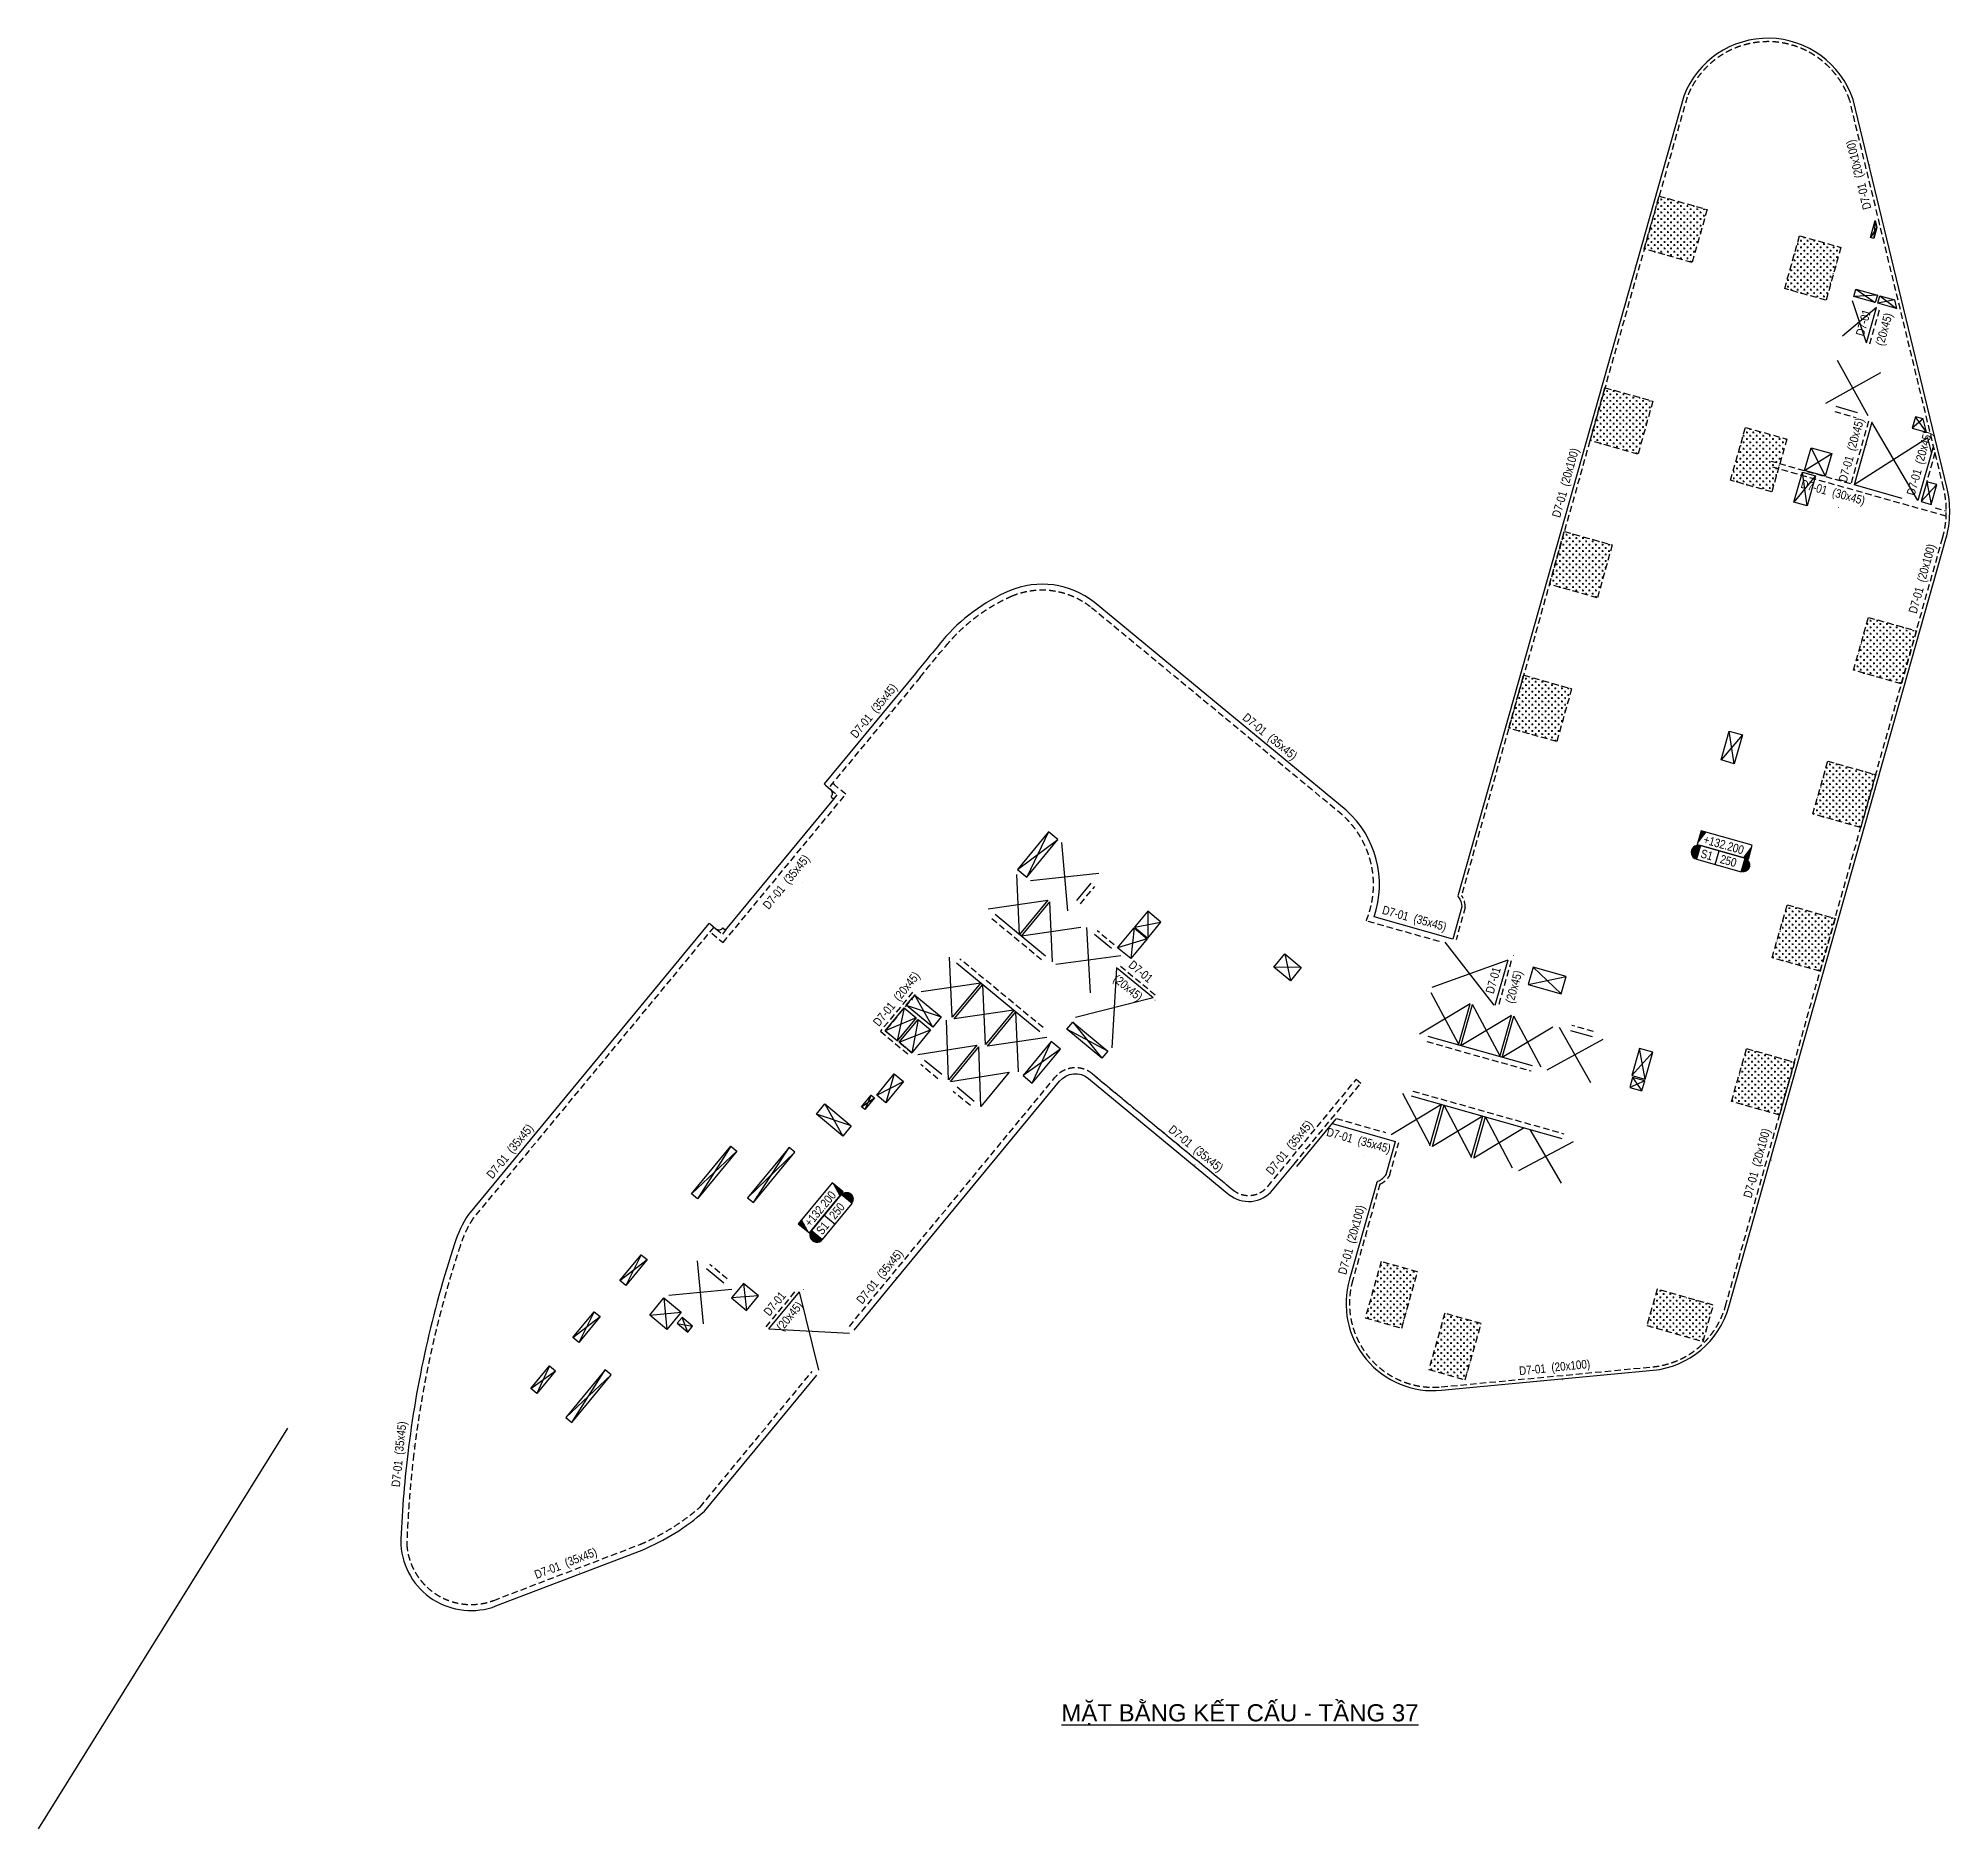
# Model space of a CAD drawing. Header units: millimetres. Extents: x 5400 to 3023951, y -127214 to 225084.
# Drawn here: x 2696600 to 2807913, y 2000 to 106284 of the extents above; entities that cross this region are included whole.
import ezdxf
from ezdxf.enums import TextEntityAlignment as Align

# ---------------------------------------------------------------- set-up
doc = ezdxf.new("R2010")
doc.units = ezdxf.units.MM
doc.header["$LTSCALE"] = 100
doc.linetypes.add('HIDDEN', pattern=[0.375, 0.25, -0.125])
for name, color, linetype in [('ccu11-Manh', 8, 'Continuous'), ('ccu11-Thay', 7, 'Continuous'), ('ccu12-Chidan', 9, 'Continuous'), ('ccu12-Hatch', 250, 'Continuous'), ('ccu12-Khuat', 9, 'HIDDEN'), ('ccu12-Lomo', 2, 'Continuous'), ('ccu12-Text', 31, 'Continuous'), ('ccu12-Thay', 7, 'Continuous'), ('Xref_NT1+NT2_MBDV Cot vach_220729$0$ccu12-Thay', 7, 'Continuous')]:
    doc.layers.add(name, color=color, linetype=linetype)
doc.layers.add('ccu12-Tencaukien', color=9, linetype='Continuous', lineweight=15)
doc.layers.add('KC-Tencaukien', color=9, linetype='Continuous', lineweight=15)
doc.styles.add('Arial', font='arial.ttf', dxfattribs={"width": 0.7})
doc.styles.add('Arial Narrow', font='ARIALN.TTF')

msp = doc.modelspace()

# ---------------------------------------------------------------- texts
at = {"layer": 'ccu12-Text', "color": 31, "style": 'Arial'}
msp.add_text('%%UMẶT BẰNG KẾT CẤU - TẦNG 37', height=1000, dxfattribs=at).set_placement((2766577.9, 8253.3), align=Align.CENTER)

# ---------------------------------------------------------------- blocks, each defined once
blk = doc.blocks.new('ccu11-cmb-flat-8')
at = {"layer": 'ccu12-Chidan', "color": 7}
blk.add_lwpolyline([(0, 0), (1550, 0), (1550, 419), (0, 419)], close=True, dxfattribs=at)
at = {"layer": 'ccu12-Chidan'}
for points in [[(0, 0), (166, 419), (0, 419)], [(1550, 419), (1383, 0), (1550, 0)]]:
    blk.add_solid(points, dxfattribs=at)
at = {"layer": 'ccu12-Chidan', "color": 31, "style": 'Arial Narrow', "width": 0.8}
blk.add_attdef('+100.00', text='', height=250, dxfattribs=at).set_placement((745, 206), align=Align.MIDDLE_CENTER)
blk = doc.blocks.new('ccu11-chieudaysan-flat-2')
at = {"layer": 'ccu12-Chidan'}
for points in [[(-569, 0), (-569, 419, 1)], [(788, 419), (788, 0, 1)]]:
    blk.add_hatch(color=8, dxfattribs=at).paths.add_polyline_path(points)
at = {"layer": 'ccu12-Chidan', "color": 7}
blk.add_line((0, 0), (0, 419), dxfattribs=at)
blk.add_lwpolyline([(-569, 0), (788, 0), (788, 419), (-569, 419)], close=True, dxfattribs=at)
blk.add_arc((-569, 209), 209, 90, 270.0001, dxfattribs=at)
at = {"layer": 'ccu12-Chidan', "color": 31, "style": 'Arial Narrow', "width": 0.7}
for tag, p in [('S00', (-488, 209)), ('200', (100, 209))]:
    blk.add_attdef(tag, text='', height=250, dxfattribs=at).set_placement(p, align=Align.MIDDLE_LEFT)
blk = doc.blocks.new('*U4')
at = {"layer": 'ccu12-Tencaukien', "color": 8, "ltscale": 10000}
blk.add_line((361, -155), (354, -155), dxfattribs=at)
at = {"layer": 'ccu12-Text', "color": 2, "style": 'Arial Narrow', "width": 0.8}
blk.add_attdef('SH', text='', height=300, dxfattribs=at).set_placement((276, 6), align=Align.BOTTOM_RIGHT)
at = {"layer": 'ccu12-Text', "color": 31, "style": 'Arial Narrow', "width": 0.8}
for tag, p in [('(', (508, -75)), ('KT', (633, -75)), (')', (963, -75))]:
    blk.add_attdef(tag, text='', height=250, dxfattribs=at).set_placement(p, align=Align.BOTTOM_LEFT)
blk = doc.blocks.new('*U15')
at = {"layer": 'ccu12-Tencaukien', "color": 8, "ltscale": 10000}
blk.add_line((361, -155), (354, -155), dxfattribs=at)
at = {"layer": 'ccu12-Text', "color": 2, "style": 'Arial Narrow', "width": 0.8}
blk.add_attdef('SH', text='', height=300, dxfattribs=at).set_placement((276, 6), align=Align.BOTTOM_RIGHT)
at = {"layer": 'ccu12-Text', "color": 31, "style": 'Arial Narrow', "width": 0.8}
for tag, p in [('(', (508, -75)), ('KT', (633, -75)), (')', (963, -75))]:
    blk.add_attdef(tag, text='', height=250, dxfattribs=at).set_placement(p, align=Align.BOTTOM_LEFT)
blk = doc.blocks.new('*U16')
at = {"layer": 'ccu12-Tencaukien', "color": 8, "ltscale": 10000}
blk.add_line((361, -155), (354, -155), dxfattribs=at)
at = {"layer": 'ccu12-Text', "color": 2, "style": 'Arial Narrow', "width": 0.8}
blk.add_attdef('SH', text='', height=300, dxfattribs=at).set_placement((276, 6), align=Align.BOTTOM_RIGHT)
at = {"layer": 'ccu12-Text', "color": 31, "style": 'Arial Narrow', "width": 0.8}
for tag, p in [('(', (508, -75)), ('KT', (633, -75)), (')', (963, -75))]:
    blk.add_attdef(tag, text='', height=250, dxfattribs=at).set_placement(p, align=Align.BOTTOM_LEFT)
blk = doc.blocks.new('*U17')
at = {"layer": 'ccu12-Tencaukien', "color": 8, "ltscale": 10000}
blk.add_line((361, -155), (354, -155), dxfattribs=at)
at = {"layer": 'ccu12-Text', "color": 2, "style": 'Arial Narrow', "width": 0.8}
blk.add_attdef('SH', text='', height=300, dxfattribs=at).set_placement((276, 6), align=Align.BOTTOM_RIGHT)
at = {"layer": 'ccu12-Text', "color": 31, "style": 'Arial Narrow', "width": 0.8}
for tag, p in [('(', (508, -75)), ('KT', (633, -75)), (')', (963, -75))]:
    blk.add_attdef(tag, text='', height=250, dxfattribs=at).set_placement(p, align=Align.BOTTOM_LEFT)
blk = doc.blocks.new('*U18')
at = {"layer": 'ccu12-Tencaukien', "color": 8, "ltscale": 10000}
blk.add_line((361, -155), (354, -155), dxfattribs=at)
at = {"layer": 'ccu12-Text', "color": 2, "style": 'Arial Narrow', "width": 0.8}
blk.add_attdef('SH', text='', height=300, dxfattribs=at).set_placement((276, 6), align=Align.BOTTOM_RIGHT)
at = {"layer": 'ccu12-Text', "color": 31, "style": 'Arial Narrow', "width": 0.8}
for tag, p in [('(', (508, -75)), ('KT', (633, -75)), (')', (963, -75))]:
    blk.add_attdef(tag, text='', height=250, dxfattribs=at).set_placement(p, align=Align.BOTTOM_LEFT)
blk = doc.blocks.new('*U37')
at = {"layer": 'ccu12-Tencaukien', "color": 8, "ltscale": 10000}
blk.add_line((361, -155), (354, -155), dxfattribs=at)
at = {"layer": 'ccu12-Text', "color": 2, "style": 'Arial Narrow', "width": 0.8}
blk.add_attdef('SH', text='', height=300, dxfattribs=at).set_placement((276, 6), align=Align.BOTTOM_RIGHT)
at = {"layer": 'ccu12-Text', "color": 31, "style": 'Arial Narrow', "width": 0.8}
for tag, p in [('(', (508, -75)), ('KT', (633, -75)), (')', (963, -75))]:
    blk.add_attdef(tag, text='', height=250, dxfattribs=at).set_placement(p, align=Align.BOTTOM_LEFT)
blk = doc.blocks.new('*U38')
at = {"layer": 'ccu12-Tencaukien', "color": 8, "ltscale": 10000}
blk.add_line((361, -155), (354, -155), dxfattribs=at)
at = {"layer": 'ccu12-Text', "color": 2, "style": 'Arial Narrow', "width": 0.8}
blk.add_attdef('SH', text='', height=300, dxfattribs=at).set_placement((276, 6), align=Align.BOTTOM_RIGHT)
at = {"layer": 'ccu12-Text', "color": 31, "style": 'Arial Narrow', "width": 0.8}
for tag, p in [('(', (508, -75)), ('KT', (633, -75)), (')', (963, -75))]:
    blk.add_attdef(tag, text='', height=250, dxfattribs=at).set_placement(p, align=Align.BOTTOM_LEFT)
blk = doc.blocks.new('Lomo T37')
at = {"layer": 'ccu11-Manh', "ltscale": 0.5}
for p, q in [((75587, 83943, 0), (75212, 83352, 0)), ((75489, 84346, 0), (75404, 83325, 0)), ((74364, 80350), (75491, 79560)), ((75614, 79997), (74240, 79913)), ((76610, 79716), (75635, 79519)), ((75759, 79956), (76733, 79209)), ((71378, 69785, 0), (72955, 70768, 0)), ((71752, 71108, 0), (72581, 69446, 0)), ((72018, 69475, 0), (70752, 67936, 0)), ((71522, 67718, 0), (71248, 69692, 0)), ((78487, 69127), (78740, 67808)), ((79066, 68963), (78161, 67972)), ((67279, 52706), (66983, 54599)), ((67752, 54381), (66509, 52924)), ((55280, 39844), (57490, 40311)), ((57204, 39300), (55565, 40854)), ((30803, 35965, 0), (28409, 37235, 0)), ((28756, 37655, 0), (30458, 35546, 0)), ((28040, 36087, 0), (25864, 34538, 0)), ((26399, 34097, 0), (27506, 36527, 0)), ((62532, 35904), (61318, 34552)), ((62088, 34335), (61762, 36121)), ((17023, 33409, 0), (16640, 32558, 0)), ((16450, 32716, 0), (17213, 33253, 0))]:
    blk.add_line(p, q, dxfattribs=at)
at = {"layer": 'ccu11-Manh'}
for p, q in [((78286, 72794, 0), (77638, 72250, 0)), ((78474, 72014, 0), (77825, 72915, 0)), ((12583, 30071, 60), (9813, 27430, 60)), ((10163, 27142, 60), (12236, 30358, 60)), ((1883, 17121, 60), (-757, 14631, 60)), ((-410, 14345, 60), (1536, 17407, 60))]:
    blk.add_line(p, q, dxfattribs=at)
at = {"layer": 'ccu11-Manh', "ltscale": 5}
for p, q in [((25535, 46546), (27890, 48298)), ((27350, 48744), (26075, 46101)), ((32356, 43183), (33891, 43472)), ((33120, 44109), (33127, 42547)), ((33095, 42508), (31369, 41988)), ((32324, 43145), (32140, 41352)), ((41102, 41627, 0), (41429, 40060)), ((42066, 40831, 0), (40466, 40856, 0)), ((20606, 37361), (19556, 39227)), ((19632, 37906), (17837, 37146)), ((18938, 38479), (18531, 36573)), ((19065, 38633), (21096, 37955)), ((18647, 36478), (20479, 37207)), ((19748, 37811), (19378, 35874)), ((15860, 31614, 0), (13826, 32289)), ((14319, 32887), (15366, 31017)), ((6560, 27654, 60), (9200, 30143, 60)), ((8853, 30430, 60), (6907, 27367, 60)), ((2390, 22603, 60), (3979, 23820, 60)), ((3632, 24107, 60), (2737, 22316, 60)), ((9580, 22436), (9767, 20855)), ((4951, 21590), (5127, 19761)), ((10467, 21704), (8880, 21588)), ((-346, 19285, 120), (1242, 20503, 60)), ((895, 20789, 60), (1, 18999, 120)), ((4125, 20589), (5954, 20762)), ((-2798, 16317, 0), (-1368, 17342, 60)), ((-1715, 17628, 60), (-2451, 16031, 0))]:
    blk.add_line(p, q, dxfattribs=at)
at = {"layer": 'ccu11-Manh'}
for points in [[(18361, 34639), (17882, 32960)], [(17345, 33404), (18900, 34193)]]:
    blk.add_lwpolyline(points, dxfattribs=at)
for points, elevation in [([(62061, 34239), (61193, 33851)], 0), ([(61358, 34438), (61895, 33652)], 0), ([(5718, 20111), (6619, 19951)], 60), ([(6335, 19605), (6003, 20459)], 60)]:
    blk.add_lwpolyline(points, dxfattribs=dict(at, elevation=elevation))
at = {"layer": 'ccu12-Lomo', "elevation": 0}
for points in [[(75404, 83298), (75212, 83352), (75489, 84346), (75587, 83943), (75404, 83298)], [(75615, 79997), (75491, 79560), (74240, 79913), (74364, 80350), (75614, 79997)], [(75759, 79956), (76610, 79716), (76733, 79209), (75635, 79519), (75759, 79956)], [(78475, 72013), (78287, 72795), (77825, 72915), (77638, 72250), (78474, 72014)], [(72955, 70768), (72581, 69446), (71378, 69785), (71752, 71108), (72955, 70768)], [(78740, 67808), (79066, 68963), (78487, 69127), (78161, 67972), (78740, 67808)], [(28409, 37235), (28756, 37655), (30803, 35965), (30458, 35546), (28409, 37235)], [(28040, 36087), (27506, 36527), (25864, 34538), (26399, 34097), (28042, 36085)], [(62532, 35904), (61762, 36121), (61318, 34552), (62088, 34335), (62532, 35904)], [(17023, 33409), (17213, 33253), (16640, 32558), (16450, 32716), (17023, 33409)], [(62061, 34239), (61358, 34438), (61193, 33851), (61895, 33652), (62061, 34239)]]:
    blk.add_lwpolyline(points, dxfattribs=at)
for points in [[(72018, 69475), (71521, 67718), (70752, 67936), (71248, 69692)], [(67752, 54381), (67279, 52706), (66509, 52924), (66983, 54599)]]:
    blk.add_lwpolyline(points, close=True, dxfattribs=at)
at = {"layer": 'ccu12-Lomo', "ltscale": 0.5}
for points, elevation in [([(27350, 48744), (25535, 46546), (26075, 46101), (27890, 48298), (27350, 48744)], 0), ([(6907, 27367), (6560, 27654), (8853, 30430), (9200, 30143), (6907, 27367)], 60), ([(12583, 30071), (12236, 30358), (9816, 27428), (10163, 27142), (12583, 30071)], 60), ([(2737, 22316), (2390, 22603), (3632, 24107), (3979, 23820), (2737, 22316)], 0), ([(4125, 20589), (4951, 21590), (5954, 20762), (5127, 19761), (4124, 20588)], 0), ([(1, 18999), (-346, 19285), (895, 20789), (1242, 20503), (1, 18999)], 0), ([(6334, 19603), (6620, 19950), (6003, 20459), (5717, 20112), (6335, 19605)], 60), ([(-2451, 16031), (-2798, 16317), (-1715, 17628), (-1368, 17342), (-2451, 16031)], 0)]:
    blk.add_lwpolyline(points, dxfattribs=dict(at, elevation=elevation))
for points, elevation in [([(32356, 43183), (33127, 42547), (33891, 43472), (33120, 44109)], 0), ([(32324, 43145), (33095, 42508), (32140, 41352), (31369, 41988)], 0), ([(41102, 41627), (42066, 40831), (41429, 40060), (40465, 40856)], 0), ([(19556, 39227), (21096, 37955), (20606, 37361), (19065, 38633)], 0), ([(18938, 38479), (19632, 37906), (18531, 36573), (17837, 37146)], 0), ([(19748, 37811), (20479, 37207), (19378, 35874), (18647, 36478)], 0), ([(14319, 32887), (15860, 31614), (15366, 31017), (13826, 32289)], 0), ([(8880, 21588), (9767, 20855), (10467, 21704), (9580, 22436)], 0), ([(-410, 14345), (1883, 17121), (1536, 17407), (-757, 14631)], 60)]:
    blk.add_lwpolyline(points, close=True, dxfattribs=dict(at, elevation=elevation))
blk.add_lwpolyline([(57204, 39300), (57490, 40311), (55565, 40854), (55280, 39844), (57204, 39300)], dxfattribs=at)
at = {"layer": 'ccu12-Lomo'}
blk.add_lwpolyline([(18361, 34639), (18900, 34193), (17882, 32960), (17342, 33406), (18361, 34639)], dxfattribs=at)
blk = doc.blocks.new('*U57')
at = {"layer": 'ccu12-Tencaukien', "color": 8, "ltscale": 10000}
blk.add_line((361, -155), (354, -155), dxfattribs=at)
at = {"layer": 'ccu12-Text', "color": 2, "style": 'Arial Narrow', "width": 0.8}
blk.add_attdef('SH', text='', height=300, dxfattribs=at).set_placement((276, 6), align=Align.BOTTOM_RIGHT)
at = {"layer": 'ccu12-Text', "color": 31, "style": 'Arial Narrow', "width": 0.8}
for tag, p in [('(', (508, -75)), ('KT', (633, -75)), (')', (963, -75))]:
    blk.add_attdef(tag, text='', height=250, dxfattribs=at).set_placement(p, align=Align.BOTTOM_LEFT)
blk = doc.blocks.new('*U136')
at = {"layer": 'ccu12-Tencaukien', "color": 8, "ltscale": 10000}
blk.add_line((361, -155), (354, -155), dxfattribs=at)
at = {"layer": 'ccu12-Text', "color": 2, "style": 'Arial Narrow', "width": 0.8}
blk.add_attdef('SH', text='', height=300, dxfattribs=at).set_placement((276, 6), align=Align.BOTTOM_RIGHT)
at = {"layer": 'ccu12-Text', "color": 31, "style": 'Arial Narrow', "width": 0.8}
for tag, p in [('(', (508, -75)), ('KT', (633, -75)), (')', (963, -75))]:
    blk.add_attdef(tag, text='', height=250, dxfattribs=at).set_placement(p, align=Align.BOTTOM_LEFT)

# ---------------------------------------------------------------- hatches: boundary and pattern name
at = {"layer": 'ccu12-Hatch', "ltscale": 0.5}
h = msp.add_hatch(dxfattribs=at)
h.set_pattern_fill('CROSS', color=256, scale=30)
h.set_pattern_definition([(0, (-5090.71, 49655.36), (190.5, 190.5), [95.25, -285.75]), (90, (-5043.09, 49607.74), (-190.5, 190.5), [95.25, -285.75])])
h.paths.add_polyline_path([(2793778.9, 96304.1), (2792908.7, 93224.6), (2790118, 94013.2), (2790988.1, 97092.6)])
h = msp.add_hatch(dxfattribs=at)
h.set_pattern_fill('CROSS', color=256, scale=30)
h.paths.add_polyline_path([(2801575, 94101.1), (2800704.8, 91021.7), (2798299, 91701.5), (2799169.2, 94780.9)])
h = msp.add_hatch(dxfattribs=at)
h.set_pattern_fill('CROSS', color=256, scale=30)
h.set_pattern_definition([(0, (-8245.02, 38492.46), (190.5, 190.5), [95.25, -285.75]), (90, (-8197.4, 38444.84), (-190.5, 190.5), [95.25, -285.75])])
h.paths.add_polyline_path([(2790624.5, 85141.2), (2789754.4, 82061.7), (2786963.7, 82850.3), (2787833.8, 85929.7)])
h = msp.add_hatch(dxfattribs=at)
h.set_pattern_fill('CROSS', color=256, scale=30)
h.set_pattern_definition([(0, (-3154.32, -11162.9), (190.5, 190.5), [95.25, -285.75]), (90, (-3106.7, -11210.52), (-190.5, 190.5), [95.25, -285.75])])
h.paths.add_polyline_path([(2798420.6, 82938.2), (2797550.5, 79858.8), (2795144.7, 80538.6), (2796014.8, 83618)])
h = msp.add_hatch(dxfattribs=at)
h.set_pattern_fill('CROSS', color=256, scale=30)
h.set_pattern_definition([(0, (-10610.76, 30120.29), (190.5, 190.5), [95.25, -285.75]), (90, (-10563.14, 30072.66), (-190.5, 190.5), [95.25, -285.75])])
h.paths.add_polyline_path([(2788258.8, 76769), (2787388.7, 73689.6), (2784597.9, 74478.2), (2785468.1, 77557.6)])
h = msp.add_hatch(dxfattribs=at)
h.set_pattern_fill('CROSS', color=256, scale=30)
h.set_pattern_definition([(0, (7097.21, 25116.52), (190.5, 190.5), [95.25, -285.75]), (90, (7144.84, 25068.9), (-190.5, 190.5), [95.25, -285.75])])
h.paths.add_polyline_path([(2805966.8, 71765.2), (2805096.6, 68685.8), (2802305.9, 69474.4), (2803176.1, 72553.8)])
h = msp.add_hatch(dxfattribs=at)
h.set_pattern_fill('CROSS', color=256, scale=30)
h.set_pattern_definition([(0, (-12976.5, 21748.12), (190.5, 190.5), [95.25, -285.75]), (90, (-12928.87, 21700.5), (-190.5, 190.5), [95.25, -285.75])])
h.paths.add_polyline_path([(2785893.1, 68396.8), (2785022.9, 65317.4), (2782232.2, 66106), (2783102.4, 69185.4)])
h = msp.add_hatch(dxfattribs=at)
h.set_pattern_fill('CROSS', color=256, scale=30)
h.set_pattern_definition([(0, (4731.48, 16744.35), (190.5, 190.5), [95.25, -285.75]), (90, (4779.1, 16696.72), (-190.5, 190.5), [95.25, -285.75])])
h.paths.add_polyline_path([(2803601, 63393.1), (2802730.9, 60313.6), (2799940.2, 61102.2), (2800810.3, 64181.6)])
h = msp.add_hatch(dxfattribs=at)
h.set_pattern_fill('CROSS', color=256, scale=30)
h.set_pattern_definition([(0, (2365.74, 8372.17), (190.5, 190.5), [95.25, -285.75]), (90, (2413.36, 8324.55), (-190.5, 190.5), [95.25, -285.75])])
h.paths.add_polyline_path([(2801235.3, 55020.9), (2800365.2, 51941.5), (2797574.4, 52730), (2798444.6, 55809.5)])
h = msp.add_hatch(dxfattribs=at)
h.set_pattern_fill('CROSS', color=256, scale=30)
h.paths.add_polyline_path([(2798869.6, 46648.7), (2797999.4, 43569.3), (2795208.7, 44357.9), (2796078.9, 47437.3)])
h = msp.add_hatch(dxfattribs=at)
h.set_pattern_fill('CROSS', color=256, scale=30)
h.set_pattern_definition([(0, (-3701.02, 3009.8), (190.5, 190.5), [95.25, -285.75]), (90, (-3653.4, 2962.18), (-190.5, 190.5), [95.25, -285.75])])
h.paths.add_polyline_path([(2775995.9, 31160), (2776920.5, 34431.9), (2774803.3, 35030.1), (2773878.8, 31758.2)])
h = msp.add_hatch(dxfattribs=at)
h.set_pattern_fill('CROSS', color=256, scale=30)
h.paths.add_polyline_path([(2793546.1, 30383.4), (2794144.3, 32500.5), (2790872.4, 33425), (2790274.2, 31307.9)])
h = msp.add_hatch(dxfattribs=at)
h.set_pattern_fill('CROSS', color=256, scale=30)
h.paths.add_polyline_path([(2779696.9, 28150.2), (2780621.5, 31422), (2778504.4, 32020.3), (2777579.8, 28748.4)])

# ---------------------------------------------------------------- linework, layer by layer
at = {"layer": 'ccu11-Manh', "ltscale": 0.5}
for p, q in [((2803652.4, 90604.4), (2801672.4, 88929.8)), ((2803067.8, 88535.5), (2802257, 90998.7)), ((2803169.4, 84298.2), (2801374.4, 87507.2)), ((2803876.4, 86800.2), (2800667.3, 85005.2)), ((2806055.2, 79352.1), (2803376.5, 83927.9)), ((2806640.8, 83005.5), (2802343.1, 80270.6, 0)), ((2756550.5, 55453, 0), (2756206.3, 59433.4, 0)), ((2753734.9, 54081.9, 0), (2753577, 57584.4, 0)), ((2754391.5, 57235.9, 0), (2758365.3, 57650.5, 0)), ((2751921.4, 55579.6, 0), (2755390.5, 56086.7, 0)), ((2755661, 52491.3, 0), (2755506.2, 55991.2, 0)), ((2757316.6, 54496.1, 0), (2753850.6, 53986.4, 0)), ((2757636.7, 54491.1, 0), (2757858.5, 50676.5, 0)), ((2778501.9, 53635.4), (2781362.9, 49969.3)), ((2749825.5, 49269.5, 0), (2749667.6, 52772)), ((2759641.4, 52835.5, 0), (2755853.8, 52332.1, 0)), ((2782178, 52596.7), (2777754.2, 50989)), ((2748012, 50767.3), (2751481.1, 51274.3)), ((2759398.1, 52148.3, 0), (2759117.8, 47490.1, 0)), ((2751753.2, 47677.6, 0), (2751596.8, 51178.8)), ((2761518.5, 50397.2, 0), (2756997.4, 49241.2, 0)), ((2779302.3, 47713.3, 0), (2777720.7, 50686.7, 0)), ((2749603.3, 45627.2), (2749485.4, 49096.5)), ((2753408.8, 49682.4), (2749941.2, 49174)), ((2753679.2, 46087), (2753524.4, 49586.8)), ((2779982.1, 50047.7, 0), (2777040.9, 48281, 0)), ((2782387.9, 49367.9), (2779446.7, 47601.1)), ((2781708.1, 47033.5), (2780126.5, 50006.9)), ((2784113.9, 46353.7), (2782532.3, 49327.1)), ((2755334.8, 48091.8), (2751868.8, 47582.1)), ((2784793.7, 48688.1), (2781852.5, 46921.3)), ((2787707.9, 47968.6), (2784450.7, 46187.1)), ((2785157.7, 48689.2), (2787000.9, 45466.5)), ((2747829.8, 47091.7), (2751258.8, 47631.9, 0)), ((2751492.3, 44067.1), (2751374.5, 47536.4, 0)), ((2749718.9, 45531.7, 0), (2753147.9, 46071.9, 0)), ((2777643.6, 41843.2), (2776062, 44816.6)), ((2778323.4, 44177.6), (2775382.2, 42410.8)), ((2780729.2, 43497.8), (2777788, 41731)), ((2780049.4, 41163.4), (2778467.8, 44136.8)), ((2782455.2, 40483.5), (2780873.6, 43457)), ((2783135, 42818), (2780193.7, 41051.2)), ((2785294, 39610), (2783471.8, 42722.8)), ((2785973.8, 42015.8), (2782792, 40317)), ((2735332.5, 31409.2), (2734983.4, 35069.5)), ((2736988.1, 33414), (2733327.8, 33064.8)), ((2742053.7, 28711.8), (2740929.8, 33271.4)), ((2739146.8, 31112.4), (2743836.6, 30870.8))]:
    msp.add_line(p, q, dxfattribs=at)
at = {"layer": 'ccu11-Thay', "ltscale": 0.5}
for p, q in [((2757887.7, 57072.2, 0), (2757059.9, 56069.8, 0)), ((2758099.3, 54109, 0), (2759101.7, 53281.2, 0)), ((2783608.7, 46425.1), (2777546.1, 48138.2)), ((2785831.4, 48498.8), (2787082.4, 48145.3)), ((2748215.3, 46773.4), (2749217.7, 45945.6, 0)), ((2750104.4, 45213.3, 0), (2751106.8, 44385.5)), ((2785348.3, 42192.5), (2776567.2, 44673.8)), ((2735523.1, 34623.8), (2736525.5, 33796))]:
    msp.add_line(p, q, dxfattribs=at)
at = {"layer": 'ccu11-Thay'}
for p, q in [((2755390.5, 56086.7, 0), (2753734.9, 54081.9, 0)), ((2753850.6, 53986.4, 0), (2755506.2, 55991.2, 0)), ((2782178, 52596.7, 0), (2781430.2, 49950.3, 0)), ((2751481.1, 51274.3), (2749825.5, 49269.5, 0)), ((2749941.2, 49174), (2751596.8, 51178.8)), ((2753408.8, 49682.4), (2751753.2, 47677.6, 0)), ((2751868.8, 47582.1), (2753524.4, 49586.8)), ((2779302.3, 47641.9, 0), (2779982.1, 50047.7, 0)), ((2779446.7, 47601.1, 0), (2780126.5, 50006.9, 0)), ((2781708.1, 46962.1, 0), (2782387.9, 49367.9, 0)), ((2781852.5, 46921.3), (2782532.3, 49327.1)), ((2751258.8, 47631.9, 0), (2749603.3, 45627.2)), ((2749718.9, 45531.7, 0), (2751374.5, 47536.4, 0)), ((2753147.9, 46071.9, 0), (2751492.3, 44067.1)), ((2777643.6, 41771.8), (2778323.4, 44177.6)), ((2777788, 41731), (2778467.8, 44136.8)), ((2780049.4, 41092), (2780729.2, 43497.8)), ((2780193.7, 41051.2), (2780873.6, 43457))]:
    msp.add_line(p, q, dxfattribs=at)
at = {"layer": 'ccu11-Thay', "ltscale": 0.5, "extrusion": (-9.92109e-09, 8.1449e-09, 1)}
msp.add_line((2761518.4, 50397, 0), (2759398, 52148.1, 0), dxfattribs=at)
at = {"layer": 'ccu12-Khuat', "ltscale": 15}
for p, q in [((2792618.1, 102856.1, 0), (2779478.1, 56361.2, 0)), ((2807551, 80097.9), (2802083.6, 102676.9, 0)), ((2803260.2, 88481.1), (2803844.9, 90550.1)), ((2801211.3, 84539.7), (2802462.3, 84186.2)), ((2803184, 83982.3, 0), (2802150.6, 80325, 0)), ((2807705, 78443.8), (2797449.9, 81341.6)), ((2802150.6, 80325, 0), (2797531.5, 81630.3)), ((2807051.9, 82151.3), (2806245.7, 79298.2)), ((2807058.4, 78938.2, 0), (2807712.7, 78753.3, 0)), ((2794857, 32448.3), (2807495.7, 77176)), ((2742744, 62526.9, 0), (2743129.7, 62208.4, 0)), ((2742966.9, 62796.7, 0), (2742850.2, 62893.1, 0)), ((2742936.8, 61974.7, 0), (2743129.7, 62208.4, 0)), ((2757291.2, 55878.8, 0), (2758119, 56881.1, 0)), ((2752135.1, 55014, 0), (2755065.1, 52594.3, 0)), ((2736050.9, 54422.3, 0), (2736436.8, 54103.6, 0)), ((2736629.7, 54337.2, 0), (2736436.8, 54103.6, 0)), ((2759260.9, 53474, 0), (2758258.5, 54301.8, 0)), ((2755121, 48657.4), (2750263.4, 52669)), ((2782370.5, 52542.3, 0), (2781622.7, 49895.9, 0)), ((2787164, 48434), (2785912.9, 48787.5)), ((2777464.5, 47849.5), (2783527.2, 46136.4)), ((2748994.9, 45675.7, 0), (2747992.5, 46503.5)), ((2750883.9, 44115.6), (2749881.6, 44943.4, 0)), ((2776648.8, 44962.5), (2785429.9, 42481.2)), ((2772183.4, 43366.6, 0), (2775058.9, 42554.1)), ((2736716.5, 34027.3), (2735714.1, 34855.1)), ((2738992.6, 31239.8), (2740775.5, 33398.8))]:
    msp.add_line(p, q, dxfattribs=at)
at = {"layer": 'ccu12-Khuat', "ltscale": 15, "extrusion": (-9.92109e-09, 8.1449e-09, 1)}
msp.add_line((2761645.8, 50551.2, 0), (2759525.4, 52302.3, 0), dxfattribs=at)
at = {"layer": 'ccu12-Khuat', "ltscale": 15, "elevation": 0}
for points in [[(2793778.9, 96304.1), (2792908.7, 93224.6), (2790118, 94013.2), (2790988.1, 97092.6), (2793778.9, 96304.1)], [(2801575, 94101.1), (2800704.8, 91021.7), (2798299, 91701.5), (2799169.2, 94780.9), (2801575, 94101.1)], [(2790624.5, 85141.2), (2789754.4, 82061.7), (2786963.7, 82850.3), (2787833.8, 85929.7), (2790624.5, 85141.2)], [(2798420.6, 82938.2), (2797550.5, 79858.8), (2795144.7, 80538.6), (2796014.8, 83618), (2798420.6, 82938.2)], [(2788258.8, 76769), (2787388.7, 73689.6), (2784597.9, 74478.2), (2785468.1, 77557.6), (2788258.8, 76769)], [(2805966.8, 71765.2), (2805096.6, 68685.8), (2802305.9, 69474.4), (2803176.1, 72553.8), (2805966.8, 71765.2)], [(2785893.1, 68396.8), (2785022.9, 65317.4), (2782232.2, 66106), (2783102.4, 69185.4), (2785893.1, 68396.8)], [(2803601, 63393.1), (2802730.9, 60313.6), (2799940.2, 61102.2), (2800810.3, 64181.6), (2803601, 63393.1)], [(2735828.1, 54152.4), (2736483.8, 53610.9), (2743622.4, 62255.4), (2742966.9, 62796.7)], [(2801235.3, 55020.9), (2800365.2, 51941.5), (2797574.4, 52730), (2798444.6, 55809.5), (2801235.3, 55020.9)], [(2778199.7, 53668.9), (2773930, 54875.4)], [(2747519.2, 50720.3), (2745640.8, 48445.6), (2747337.1, 47044.7)], [(2747673.4, 50592.9), (2745922.3, 48472.5), (2747464.4, 47199)], [(2798869.6, 46648.7), (2797999.4, 43569.3), (2795208.7, 44357.9), (2796078.9, 47437.3), (2798869.6, 46648.7)], [(2769727.1, 40706.4), (2773611.4, 45409.8), (2773341.5, 45632.7)], [(2775995.9, 31160), (2776920.5, 34431.9), (2774803.3, 35030.1), (2773878.8, 31758.2), (2775995.9, 31160)], [(2793546.1, 30383.4), (2794144.3, 32500.5), (2790872.4, 33425), (2790274.2, 31307.9), (2793546.1, 30383.4)], [(2779696.9, 28150.2), (2780621.5, 31422), (2778504.4, 32020.3), (2777579.8, 28748.4), (2779696.9, 28150.2)]]:
    msp.add_lwpolyline(points, dxfattribs=at)
at = {"layer": 'ccu12-Khuat', "ltscale": 15, "extrusion": (-3.81165e-21, -3.29453e-06, 1), "elevation": 20.3}
for points in [[(2773930, 54875.4, 0.31985104), (2772539.3, 61051.2), (2757874.6, 73160.3, 0.27164606), (2753296.3, 73783.3, 0.11408457), (2749523.1, 70978.5, -0.00024627), (2747953.6, 69070.7), (2742628.4, 62622.4)], [(2735935.9, 54517.3), (2721938.7, 37569.4, 0.07072031), (2721176, 35960.3, 0.05033274), (2718466, 23794.1, 0.02088585), (2718061.7, 18541.9, 0.50175731), (2723130.7, 15301.9), (2731638, 18559.5, 0.07924817), (2735140.7, 20733.6), (2741669.9, 28639.7)], [(2743834.9, 31261.3), (2755806.6, 45757.8, -0.41421356), (2757988.8, 45965.9), (2766162, 39216.2, 0.41486729), (2768205.4, 39413.4), (2773341.5, 45632.7)]]:
    msp.add_lwpolyline(points, format="xyb", dxfattribs=at)
at = {"layer": 'ccu12-Khuat', "ltscale": 15, "elevation": 0}
for points in [[(2779478.1, 56361.2, -0.15751804), (2779697.1, 55660.1), (2779164.6, 53775.5)], [(2758142.5, 45838), (2766160.6, 39216.2, 0.41486705), (2768205.5, 39413.6), (2771605.1, 43530.1)], [(2774728.3, 39545.1, 0.15749066), (2775281.7, 40027.9), (2775831.1, 41972.2)], [(2774728.3, 39545.1), (2773146.8, 33948.5, 0.52903183), (2778304.6, 27736.2), (2790614, 28903.1, 0.30834994), (2794857, 32448.6)]]:
    msp.add_lwpolyline(points, format="xyb", dxfattribs=at)
at = {"layer": 'ccu12-Khuat', "ltscale": 15}
for centre, radius, start, end in [((2797318.3, 101048.7, 0), 5034.9, 18.663294, 159.167695), ((2801952.8, 78742.3), 5760, 344.221226, 13.61189)]:
    msp.add_arc(centre, radius, start, end, dxfattribs=at)
at = {"layer": 'ccu12-Thay'}
for p, q in [((2792425.7, 102910.5, 0), (2779277.6, 56386.9)), ((2807745.4, 80144.9), (2802278, 102723.9, 0)), ((2803067.8, 88535.5), (2803652.4, 90604.4)), ((2802543.9, 84474.9), (2801292.9, 84828.4)), ((2803376.5, 83927.9, 0), (2802343.1, 80270.6, 0)), ((2806956, 82547.4), (2806053.2, 79352.6)), ((2806848.3, 82158.7), (2806640.8, 83005.5)), ((2805133.8, 79482.1), (2802343.1, 80270.6, 0)), ((2795049.4, 32394), (2807688.2, 77121.6)), ((2771939.9, 43071.8, 0), (2775638.8, 42026.5))]:
    msp.add_line(p, q, dxfattribs=at)
at = {"layer": 'ccu12-Thay', "ltscale": 0.5}
for p, q in [((2742782.4, 62102.2, 0), (2742936.8, 61974.7, 0)), ((2755256.2, 52825.6, 0), (2752326.2, 55245.3, 0)), ((2736475.2, 54464.8, 0), (2736629.7, 54337.2, 0)), ((2750072.4, 52437.7), (2754930, 48426.1)), ((2739146.8, 31112.4), (2740929.8, 33271.4))]:
    msp.add_line(p, q, dxfattribs=at)
at = {"layer": 'ccu12-Thay', "ltscale": 0.5, "extrusion": (-3.81165e-21, -3.29453e-06, 1), "elevation": 20.3}
for points in [[(2774392.9, 55108.3, 0.30156318), (2772767.5, 61316.7), (2758094.2, 73432.9, 0.2720468), (2753158.8, 74105.2, 0.11422115), (2749254.5, 71202.9, -0.00024653), (2747683.6, 69293.4), (2742369, 62857.9)], [(2735654.9, 54726.7), (2721657.1, 37778.1, 0.07130962), (2720842.7, 36067.3, 0.05032002), (2718118.4, 23835.6, 0.02095821), (2717711.3, 18535.8, 0.50327687), (2723255.1, 14974.8), (2731768.3, 18234.6, 0.07990407), (2735392, 20488.3), (2741939.8, 28416.8)], [(2744104.8, 31038.4), (2756076.5, 45534.9, -0.41421356), (2757765.9, 45696.1), (2765939.1, 38946.3, 0.41480027), (2768475.5, 39190.8), (2769727.1, 40706.4)]]:
    msp.add_lwpolyline(points, format="xyb", dxfattribs=at)
at = {"layer": 'ccu12-Thay', "ltscale": 0.5, "elevation": 0}
for points in [[(2736629.7, 54337.2), (2742936.8, 61974.7)], [(2769881.3, 40579.1), (2772173.7, 43354.9)]]:
    msp.add_lwpolyline(points, dxfattribs=at)
at = {"layer": 'ccu12-Thay', "elevation": 0}
for points in [[(2779277.6, 56386.9, 0.18978239), (2779290.9, 56278.1, -0.16130354), (2779497.1, 55687.5), (2778968.1, 53815.5)], [(2774543.8, 39628.1, -0.18978239), (2774612.1, 39713.8, 0.16130354), (2775096.8, 40109.2), (2775638.6, 42026.6)], [(2774544.7, 39631), (2772954.5, 34003.4, 0.52900069), (2778323.7, 27537.1), (2790633.3, 28704, 0.30836815), (2795049.4, 32394)]]:
    msp.add_lwpolyline(points, format="xyb", dxfattribs=at)
msp.add_lwpolyline([(2778968.1, 53815.5), (2774392.9, 55108.3)], dxfattribs=at)
at = {"layer": 'ccu12-Thay'}
for centre, radius, start, end in [((2797318.3, 101048.7, 0), 5234.9, 18.663294, 159.167695), ((2801952.8, 78742.3), 5960, 344.221226, 13.61189)]:
    msp.add_arc(centre, radius, start, end, dxfattribs=at)
at = {"layer": 'Defpoints', "color": 1, "ltscale": 0.5}
msp.add_line((2711121.9, 25335.1), (2696599.9, 1999.8), dxfattribs=at)
at = {"layer": 'Xref_NT1+NT2_MBDV Cot vach_220729$0$ccu12-Thay', "ltscale": 1000}
for p, q in [((2742435.6, 62781.6, 0), (2742744, 62526.9, 0)), ((2735742.5, 54677, 0), (2736050.9, 54422.3, 0))]:
    msp.add_line(p, q, dxfattribs=at)
for centre, start, end in [((2742626.6, 63012.9, 0), 210.689901, 230.448827), ((2742553, 62295.5, 0), 319.880043, 50.44872), ((2735551.5, 54445.7, 0), 50.448826, 70.363046), ((2736242, 54653.6, 0), 230.448933, 321.017611)]:
    msp.add_arc(centre, 300, start, end, dxfattribs=at)

# ---------------------------------------------------------------- block references
at = {"layer": 'ccu12-Lomo'}
msp.add_blockref('Lomo T37', (2728085.1, 11326.3), dxfattribs=at)
at = {"layer": 'ccu12-Tencaukien'}
ref = msp.add_blockref('*U4', (2803136.5, 98208.5, 0), dxfattribs=dict(at, xscale=1.815893337873054, yscale=1.815893337873054, zscale=1.815893337873054, rotation=103.6118897536134))
ref.add_attrib('KT', '(20x100)', dxfattribs={"color": 31, "height": 500, "rotation": 103.61189, "style": 'Arial Narrow'}).set_placement((2803027.5, 98243.9, 0), align=Align.BOTTOM_LEFT)
ref.add_attrib('SH', 'D7-01', dxfattribs={"color": 2, "height": 500, "rotation": 103.61189, "style": 'Arial Narrow'}).set_placement((2803128, 97926.2, 0), align=Align.BOTTOM_RIGHT)
ref = msp.add_blockref('*U4', (2803620.4, 90595, 0), dxfattribs=dict(at, xscale=1.815893337873054, yscale=1.815893337873054, zscale=1.815893337873054, rotation=74.21909893616227))
ref.add_attrib('KT', '(20x45)', dxfattribs={"color": 31, "height": 500, "rotation": 74.219099, "style": 'Arial Narrow'}).set_placement((2804203.9, 88288, 0), align=Align.BOTTOM_LEFT)
ref.add_attrib('SH', 'D7-01', dxfattribs={"color": 2, "height": 500, "rotation": 74.219099, "style": 'Arial Narrow'}).set_placement((2803474.4, 90353.2, 0), align=Align.BOTTOM_RIGHT)
ref = msp.add_blockref('*U17', (2802618.8, 82085.5, 0), dxfattribs=dict(at, xscale=1.815893337873054, yscale=1.815893337873054, zscale=1.815893337873054, rotation=74.21909893616227))
ref.add_attrib('KT', '(20x45)', dxfattribs={"color": 31, "height": 500, "rotation": 74.219099, "style": 'Arial Narrow'}).set_placement((2802541.1, 82169.9, 0), align=Align.BOTTOM_LEFT)
ref.add_attrib('SH', 'D7-01', dxfattribs={"color": 2, "height": 500, "rotation": 74.219099, "style": 'Arial Narrow'}).set_placement((2802472.7, 81843.7, 0), align=Align.BOTTOM_RIGHT)
ref = msp.add_blockref('*U18', (2806577.9, 81313.1, 0), dxfattribs=dict(at, xscale=1.815893337873054, yscale=1.815893337873054, zscale=1.815893337873054, rotation=74.21909893616227))
ref.add_attrib('KT', '(20x45)', dxfattribs={"color": 31, "height": 500, "rotation": 74.219099, "style": 'Arial Narrow'}).set_placement((2806500.3, 81397.5, 0), align=Align.BOTTOM_LEFT)
ref.add_attrib('SH', 'D7-01', dxfattribs={"color": 2, "height": 500, "rotation": 74.219099, "style": 'Arial Narrow'}).set_placement((2806431.9, 81071.4, 0), align=Align.BOTTOM_RIGHT)
ref = msp.add_blockref('*U4', (2785929.3, 80027.3, 0), dxfattribs=dict(at, xscale=1.815893337873054, yscale=1.815893337873054, zscale=1.815893337873054, rotation=74.21909893616227))
ref.add_attrib('KT', '(20x100)', dxfattribs={"color": 31, "height": 500, "rotation": 74.219099, "style": 'Arial Narrow'}).set_placement((2785851.7, 80111.7, 0), align=Align.BOTTOM_LEFT)
ref.add_attrib('SH', 'D7-01', dxfattribs={"color": 2, "height": 500, "rotation": 74.219099, "style": 'Arial Narrow'}).set_placement((2785783.3, 79785.5, 0), align=Align.BOTTOM_RIGHT)
ref = msp.add_blockref('*U16', (2800899.8, 79399.8, 0), dxfattribs=dict(at, xscale=1.815893337873054, yscale=1.815893337873054, zscale=1.815893337873054, rotation=344.2212278170489))
ref.add_attrib('KT', '(30x45)', dxfattribs={"color": 31, "height": 500, "rotation": 344.221228, "style": 'Arial Narrow'}).set_placement((2800984.2, 79477.5), align=Align.BOTTOM_LEFT)
ref.add_attrib('SH', 'D7-01', dxfattribs={"color": 2, "height": 500, "rotation": 344.221228, "style": 'Arial Narrow'}).set_placement((2800658, 79545.9), align=Align.BOTTOM_RIGHT)
ref = msp.add_blockref('*U4', (2806693.4, 74440.4, 0), dxfattribs=dict(at, xscale=1.815893337873054, yscale=1.815893337873054, zscale=1.815893337873054, rotation=74.21909893616227))
ref.add_attrib('KT', '(20x100)', dxfattribs={"color": 31, "height": 500, "rotation": 74.219099, "style": 'Arial Narrow'}).set_placement((2806615.8, 74524.8, 0), align=Align.BOTTOM_LEFT)
ref.add_attrib('SH', 'D7-01', dxfattribs={"color": 2, "height": 500, "rotation": 74.219099, "style": 'Arial Narrow'}).set_placement((2806547.4, 74198.6, 0), align=Align.BOTTOM_RIGHT)
ref = msp.add_blockref('*U37', (2745574, 66739.4, 0), dxfattribs=dict(at, xscale=1.815893337873054, yscale=1.815893337873054, zscale=1.815893337873054, rotation=50.44092590918682))
ref.add_attrib('KT', '(35x45)', dxfattribs={"color": 31, "height": 500, "rotation": 50.440926, "style": 'Arial Narrow'}).set_placement((2745537, 66847.9, 0), align=Align.BOTTOM_LEFT)
ref.add_attrib('SH', 'D7-01', dxfattribs={"color": 2, "height": 500, "rotation": 50.440926, "style": 'Arial Narrow'}).set_placement((2745342.8, 66577, 0), align=Align.BOTTOM_RIGHT)
ref = msp.add_blockref('*U4', (2767954.6, 65295.2), dxfattribs=dict(at, xscale=1.815893337873054, yscale=1.815893337873054, zscale=1.815893337873054, rotation=320.4488798636559))
ref.add_attrib('KT', '(35x45)', dxfattribs={"color": 31, "height": 500, "rotation": 320.44888, "style": 'Arial Narrow'}).set_placement((2768063, 65332.2, 0), align=Align.BOTTOM_LEFT)
ref.add_attrib('SH', 'D7-01', dxfattribs={"color": 2, "height": 500, "rotation": 320.44888, "style": 'Arial Narrow'}).set_placement((2767792.1, 65526.3, 0), align=Align.BOTTOM_RIGHT)
ref = msp.add_blockref('*U38', (2740474, 56773.4), dxfattribs=dict(at, xscale=1.815893337873054, yscale=1.815893337873054, zscale=1.815893337873054, rotation=50.44092590918682))
ref.add_attrib('KT', '(35x45)', dxfattribs={"color": 31, "height": 500, "rotation": 50.440926, "style": 'Arial Narrow'}).set_placement((2740437, 56881.9, 0), align=Align.BOTTOM_LEFT)
ref.add_attrib('SH', 'D7-01', dxfattribs={"color": 2, "height": 500, "rotation": 50.440926, "style": 'Arial Narrow'}).set_placement((2740242.9, 56611, 0), align=Align.BOTTOM_RIGHT)
ref = msp.add_blockref('*U136', (2740474, 56773.4), dxfattribs=dict(at, xscale=1.815893337873054, yscale=1.815893337873054, zscale=1.815893337873054, rotation=50.44092590918682))
ref.add_attrib('KT', '(35x45)', dxfattribs={"color": 31, "height": 500, "rotation": 50.440926, "style": 'Arial Narrow'}).set_placement((2740437, 56881.9, 0), align=Align.BOTTOM_LEFT)
ref.add_attrib('SH', 'D7-01', dxfattribs={"color": 2, "height": 500, "rotation": 50.440926, "style": 'Arial Narrow'}).set_placement((2740242.9, 56611, 0), align=Align.BOTTOM_RIGHT)
ref = msp.add_blockref('*U4', (2776523, 54583, 0), dxfattribs=dict(at, xscale=1.815893337873054, yscale=1.815893337873054, zscale=1.815893337873054, rotation=344.2212278170489))
ref.add_attrib('KT', '(35x45)', dxfattribs={"color": 31, "height": 500, "rotation": 344.221228, "style": 'Arial Narrow'}).set_placement((2776607.4, 54660.6), align=Align.BOTTOM_LEFT)
ref.add_attrib('SH', 'D7-01', dxfattribs={"color": 2, "height": 500, "rotation": 344.221228, "style": 'Arial Narrow'}).set_placement((2776281.2, 54729), align=Align.BOTTOM_RIGHT)
ref = msp.add_blockref('*U4', (2761313.9, 50890.1), dxfattribs=dict(at, xscale=1.815893337873054, yscale=1.815893337873054, zscale=1.815893337873054, rotation=320.4488798636559))
ref.add_attrib('KT', '(20x45)', dxfattribs={"color": 31, "height": 500, "rotation": 320.44888, "style": 'Arial Narrow'}).set_placement((2759061.8, 51298.6, 0), align=Align.BOTTOM_LEFT)
ref.add_attrib('SH', 'D7-01', dxfattribs={"color": 2, "height": 500, "rotation": 320.44888, "style": 'Arial Narrow'}).set_placement((2761151.5, 51121.2, 0), align=Align.BOTTOM_RIGHT)
ref = msp.add_blockref('*U4', (2782064.5, 52298.6, 0), dxfattribs=dict(at, xscale=1.815893337873054, yscale=1.815893337873054, zscale=1.815893337873054, rotation=74.21909893616227))
ref.add_attrib('KT', '(20x45)', dxfattribs={"color": 31, "height": 500, "rotation": 74.219099, "style": 'Arial Narrow'}).set_placement((2782647.9, 49991.5, 0), align=Align.BOTTOM_LEFT)
ref.add_attrib('SH', 'D7-01', dxfattribs={"color": 2, "height": 500, "rotation": 74.219099, "style": 'Arial Narrow'}).set_placement((2781918.4, 52056.8, 0), align=Align.BOTTOM_RIGHT)
ref = msp.add_blockref('*U15', (2746890.4, 49956.7), dxfattribs=dict(at, xscale=1.815893337873054, yscale=1.815893337873054, zscale=1.815893337873054, rotation=50.44092590918682))
ref.add_attrib('KT', '(20x45)', dxfattribs={"color": 31, "height": 500, "rotation": 50.440926, "style": 'Arial Narrow'}).set_placement((2746853.4, 50065.2, 0), align=Align.BOTTOM_LEFT)
ref.add_attrib('SH', 'D7-01', dxfattribs={"color": 2, "height": 500, "rotation": 50.440926, "style": 'Arial Narrow'}).set_placement((2746659.3, 49794.3, 0), align=Align.BOTTOM_RIGHT)
ref = msp.add_blockref('*U4', (2724385.5, 41084.2, 0), dxfattribs=dict(at, xscale=1.815893337873054, yscale=1.815893337873054, zscale=1.815893337873054, rotation=50.44092590918682))
ref.add_attrib('KT', '(35x45)', dxfattribs={"color": 31, "height": 500, "rotation": 50.440926, "style": 'Arial Narrow'}).set_placement((2724348.5, 41192.7, 0), align=Align.BOTTOM_LEFT)
ref.add_attrib('SH', 'D7-01', dxfattribs={"color": 2, "height": 500, "rotation": 50.440926, "style": 'Arial Narrow'}).set_placement((2724154.4, 40921.8, 0), align=Align.BOTTOM_RIGHT)
ref = msp.add_blockref('*U4', (2763640.3, 41297.6), dxfattribs=dict(at, xscale=1.815893337873054, yscale=1.815893337873054, zscale=1.815893337873054, rotation=320.4488798636559))
ref.add_attrib('KT', '(35x45)', dxfattribs={"color": 31, "height": 500, "rotation": 320.44888, "style": 'Arial Narrow'}).set_placement((2763748.8, 41334.6, 0), align=Align.BOTTOM_LEFT)
ref.add_attrib('SH', 'D7-01', dxfattribs={"color": 2, "height": 500, "rotation": 320.44888, "style": 'Arial Narrow'}).set_placement((2763477.9, 41528.7, 0), align=Align.BOTTOM_RIGHT)
ref = msp.add_blockref('*U4', (2769768.9, 41306.7), dxfattribs=dict(at, xscale=1.815893337873054, yscale=1.815893337873054, zscale=1.815893337873054, rotation=50.44092590918682))
ref.add_attrib('KT', '(35x45)', dxfattribs={"color": 31, "height": 500, "rotation": 50.440926, "style": 'Arial Narrow'}).set_placement((2769731.9, 41415.2, 0), align=Align.BOTTOM_LEFT)
ref.add_attrib('SH', 'D7-01', dxfattribs={"color": 2, "height": 500, "rotation": 50.440926, "style": 'Arial Narrow'}).set_placement((2769537.8, 41144.3, 0), align=Align.BOTTOM_RIGHT)
ref = msp.add_blockref('*U4', (2773279.8, 41651.9, 0), dxfattribs=dict(at, xscale=1.815893337873054, yscale=1.815893337873054, zscale=1.815893337873054, rotation=344.2212204090466))
ref.add_attrib('KT', '(35x45)', dxfattribs={"color": 31, "height": 500, "rotation": 344.22122, "style": 'Arial Narrow'}).set_placement((2773364.2, 41729.5, 0), align=Align.BOTTOM_LEFT)
ref.add_attrib('SH', 'D7-01', dxfattribs={"color": 2, "height": 500, "rotation": 344.22122, "style": 'Arial Narrow'}).set_placement((2773038, 41797.9, 0), align=Align.BOTTOM_RIGHT)
ref = msp.add_blockref('*U4', (2797074.4, 40399.4, 0), dxfattribs=dict(at, xscale=1.815893337873054, yscale=1.815893337873054, zscale=1.815893337873054, rotation=74.21909893616227))
ref.add_attrib('KT', '(20x100)', dxfattribs={"color": 31, "height": 500, "rotation": 74.219099, "style": 'Arial Narrow'}).set_placement((2796996.8, 40483.8, 0), align=Align.BOTTOM_LEFT)
ref.add_attrib('SH', 'D7-01', dxfattribs={"color": 2, "height": 500, "rotation": 74.219099, "style": 'Arial Narrow'}).set_placement((2796928.3, 40157.7, 0), align=Align.BOTTOM_RIGHT)
ref = msp.add_blockref('*U4', (2773471.5, 35936.6, 0), dxfattribs=dict(at, xscale=1.815893337873054, yscale=1.815893337873054, zscale=1.815893337873054, rotation=74.21909893616227))
ref.add_attrib('KT', '(20x100)', dxfattribs={"color": 31, "height": 500, "rotation": 74.219099, "style": 'Arial Narrow'}).set_placement((2773393.8, 36021, 0), align=Align.BOTTOM_LEFT)
ref.add_attrib('SH', 'D7-01', dxfattribs={"color": 2, "height": 500, "rotation": 74.219099, "style": 'Arial Narrow'}).set_placement((2773325.4, 35694.9, 0), align=Align.BOTTOM_RIGHT)
ref = msp.add_blockref('*U4', (2745919.8, 33786.9), dxfattribs=dict(at, xscale=1.815893337873054, yscale=1.815893337873054, zscale=1.815893337873054, rotation=50.44092590918682))
ref.add_attrib('KT', '(35x45)', dxfattribs={"color": 31, "height": 500, "rotation": 50.440926, "style": 'Arial Narrow'}).set_placement((2745882.8, 33895.4, 0), align=Align.BOTTOM_LEFT)
ref.add_attrib('SH', 'D7-01', dxfattribs={"color": 2, "height": 500, "rotation": 50.440926, "style": 'Arial Narrow'}).set_placement((2745688.7, 33624.5, 0), align=Align.BOTTOM_RIGHT)
ref = msp.add_blockref('*U57', (2740519.4, 33088.9), dxfattribs=dict(at, xscale=1.815893337873054, yscale=1.815893337873054, zscale=1.815893337873054, rotation=50.44092590918682))
ref.add_attrib('KT', '(20x45)', dxfattribs={"color": 31, "height": 500, "rotation": 50.440926, "style": 'Arial Narrow'}).set_placement((2740035.6, 30853.7, 0), align=Align.BOTTOM_LEFT)
ref.add_attrib('SH', 'D7-01', dxfattribs={"color": 2, "height": 500, "rotation": 50.440926, "style": 'Arial Narrow'}).set_placement((2740288.3, 32926.5, 0), align=Align.BOTTOM_RIGHT)
ref = msp.add_blockref('*U4', (2784701.9, 28371, 0), dxfattribs=dict(at, xscale=1.815893337873053, yscale=1.815893337873053, zscale=1.815893337873053, rotation=5.415448475028894))
ref.add_attrib('KT', '(20x100)', dxfattribs={"color": 31, "height": 500, "rotation": 5.415448, "style": 'Arial Narrow'}).set_placement((2784752.5, 28473.8), align=Align.BOTTOM_LEFT)
ref.add_attrib('SH', 'D7-01', dxfattribs={"color": 2, "height": 500, "rotation": 5.415448, "style": 'Arial Narrow'}).set_placement((2784423.7, 28419.7), align=Align.BOTTOM_RIGHT)
ref = msp.add_blockref('*U4', (2718076.8, 23680.3, 0), dxfattribs=dict(at, xscale=1.815893337873054, yscale=1.815893337873054, zscale=1.815893337873054, rotation=83.86004537470342))
ref.add_attrib('KT', '(35x45)', dxfattribs={"color": 31, "height": 500, "rotation": 83.860045, "style": 'Arial Narrow'}).set_placement((2717986.2, 23750.5), align=Align.BOTTOM_LEFT)
ref.add_attrib('SH', 'D7-01', dxfattribs={"color": 2, "height": 500, "rotation": 83.860045, "style": 'Arial Narrow'}).set_placement((2717973.3, 23417.5), align=Align.BOTTOM_RIGHT)
ref = msp.add_blockref('*U4', (2727405.9, 16984.5, 0), dxfattribs=dict(at, xscale=1.815893337873054, yscale=1.815893337873054, zscale=1.815893337873054, rotation=20.80877027959538))
ref.add_attrib('KT', '(35x45)', dxfattribs={"color": 31, "height": 500, "rotation": 20.80877, "style": 'Arial Narrow'}).set_placement((2727427.4, 17097.1), align=Align.BOTTOM_LEFT)
ref.add_attrib('SH', 'D7-01', dxfattribs={"color": 2, "height": 500, "rotation": 20.80877, "style": 'Arial Narrow'}).set_placement((2727124.7, 16957.6), align=Align.BOTTOM_RIGHT)
at = {"layer": 'KC-Tencaukien'}
ref = msp.add_blockref('ccu11-cmb-flat-8', (2793202.2, 59322.1), dxfattribs=dict(at, xscale=1.999999999999999, yscale=1.999999999999999, zscale=1.999999999999999, rotation=344.2212265880018))
ref.add_attrib('+100.00', '+132.200', dxfattribs={"layer": 'ccu12-Chidan', "color": 31, "height": 500, "rotation": 344.221227, "style": 'Arial Narrow'}).set_placement((2794748.2, 59312.4), align=Align.MIDDLE_CENTER)
ref = msp.add_blockref('ccu11-chieudaysan-flat-2', (2794255, 58153.8), dxfattribs=dict(at, xscale=1.999999999999999, yscale=1.999999999999999, zscale=1.999999999999999, rotation=344.2212265880018))
ref.add_attrib('S00', 'S1', dxfattribs={"layer": 'ccu12-Chidan', "color": 31, "height": 500, "rotation": 344.221227, "style": 'Arial Narrow'}).set_placement((2793429.7, 58822.4), align=Align.MIDDLE_LEFT)
ref.add_attrib('200', '250', dxfattribs={"layer": 'ccu12-Chidan', "color": 31, "height": 500, "rotation": 344.221227, "style": 'Arial Narrow'}).set_placement((2794561.4, 58502.6), align=Align.MIDDLE_LEFT)
ref = msp.add_blockref('ccu11-cmb-flat-8', (2741505, 36701.9), dxfattribs=dict(at, xscale=1.999999999999999, yscale=1.999999999999999, zscale=1.999999999999999, rotation=50.44882673785607))
ref.add_attrib('+100.00', '+132.200', dxfattribs={"layer": 'ccu12-Chidan', "color": 31, "height": 500, "rotation": 50.448827, "style": 'Arial Narrow'}).set_placement((2742137, 38112.8), align=Align.MIDDLE_CENTER)
ref = msp.add_blockref('ccu11-chieudaysan-flat-2', (2742998.5, 37194.4), dxfattribs=dict(at, xscale=1.999999999999999, yscale=1.999999999999999, zscale=1.999999999999999, rotation=50.44882673785607))
ref.add_attrib('S00', 'S1', dxfattribs={"layer": 'ccu12-Chidan', "color": 31, "height": 500, "rotation": 50.448827, "style": 'Arial Narrow'}).set_placement((2742054, 36708.7), align=Align.MIDDLE_LEFT)
ref.add_attrib('200', '250', dxfattribs={"layer": 'ccu12-Chidan', "color": 31, "height": 500, "rotation": 50.448827, "style": 'Arial Narrow'}).set_placement((2742802.8, 37615.4), align=Align.MIDDLE_LEFT)

msp.set_redraw_order([(e.dxf.handle, doc.entitydb.next_handle()) for e in msp.query("TEXT MTEXT ATTDEF DIMENSION ARC_DIMENSION")])  # texts and dimensions are drawn at this point

doc.saveas('drawing.dxf')
